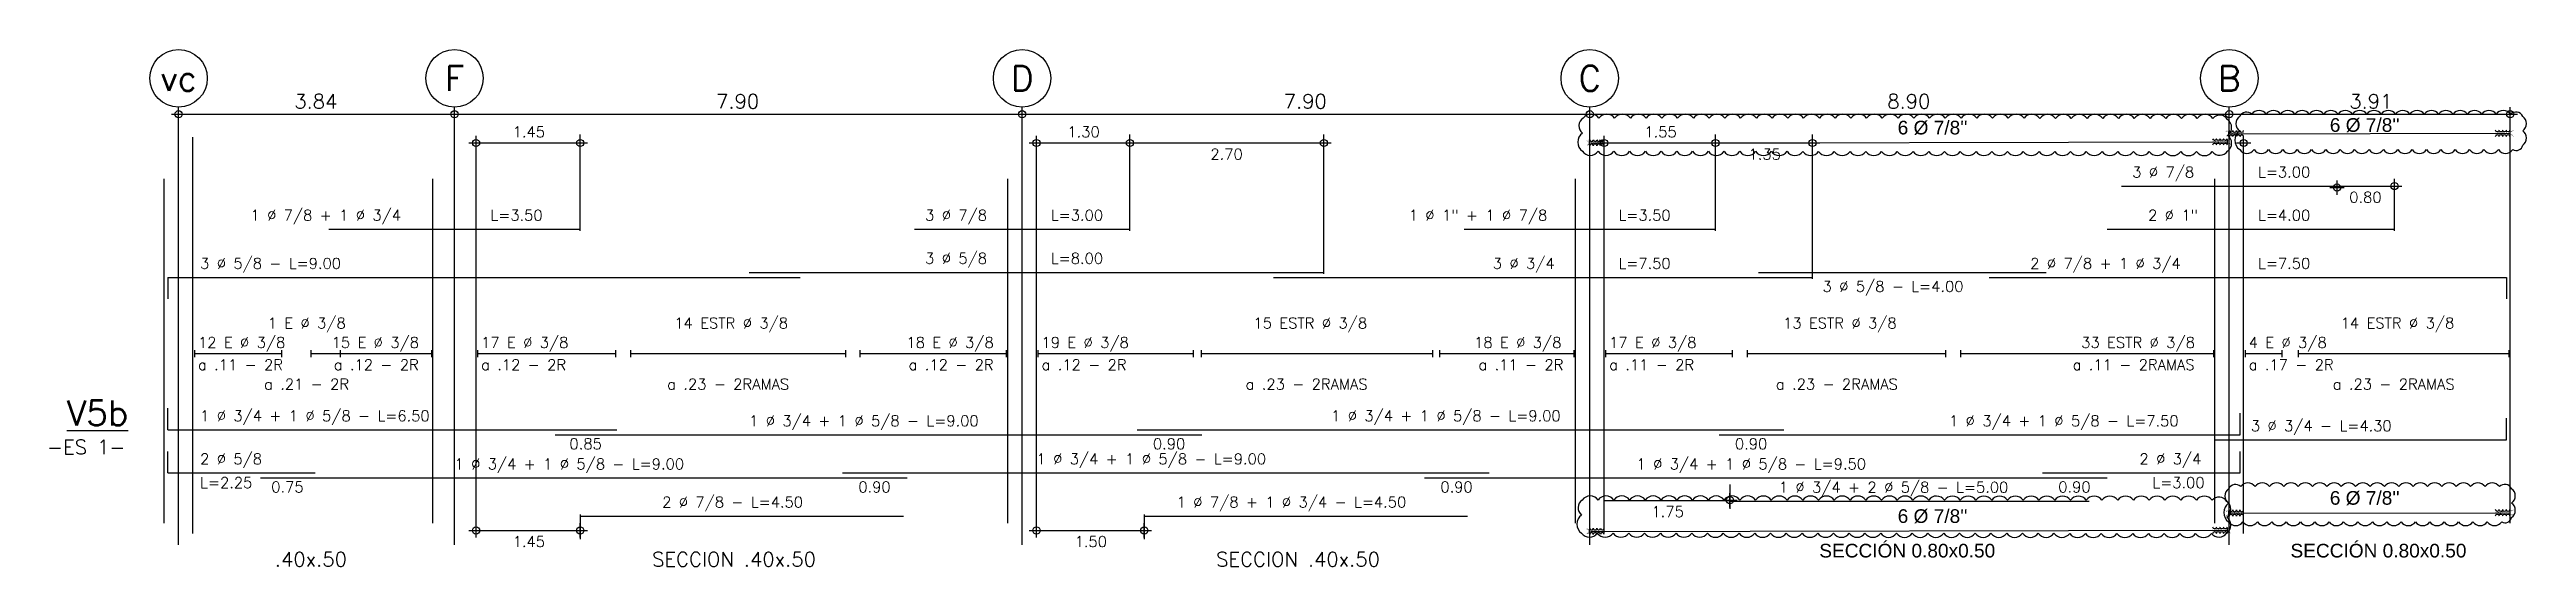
# Model space of a CAD drawing. Header units: millimetres. Extents: x 1 to 301, y -42 to 59.
# Drawn here: x 266.49 to 300.96, y 44.14 to 51.33 of the extents above; entities that cross this region are included whole.
import ezdxf
from ezdxf.enums import TextEntityAlignment as Align

# ---------------------------------------------------------------- set-up
doc = ezdxf.new("R2010")
doc.units = ezdxf.units.MM
doc.header["$LTSCALE"] = 0.0003
doc.header["$PDMODE"] = 34
doc.header["$PDSIZE"] = 0.1
doc.layers.add('SIM-ACHURADOS', color=8, linetype='Continuous')
doc.layers.add('SIM-FIBRACARB', color=4, linetype='Continuous')
doc.styles.add('ARIAL EE', font='arial.ttf')
doc.styles.add('P140', font='SIMPLEX', dxfattribs={"height": 0.35})
doc.styles.add('P60', font='SIMPLEX', dxfattribs={"height": 0.16})
doc.styles.add('P80', font='SIMPLEX', dxfattribs={"height": 0.2})

msp = doc.modelspace()

# ---------------------------------------------------------------- texts
at = {"layer": 'SIM-ACHURADOS', "style": 'P140'}
for s, p in [('F', (272.122, 50.935)), ('D', (280.022, 50.935)), ('C', (287.922, 50.935)), ('B', (296.822, 50.935)), ('vc', (268.282, 50.935))]:
    msp.add_text(s, height=0.35, dxfattribs=at).set_placement(p, align=Align.MIDDLE)
at = {"layer": 'SIM-ACHURADOS'}
for s, height, style, p in [('3.84', 0.2, 'P80', (269.892, 50.515)), ('7.90', 0.2, 'P80', (275.762, 50.515)), ('7.90', 0.2, 'P80', (283.662, 50.515)), ('8.90', 0.2, 'P80', (292.062, 50.515)), ('3.91', 0.2, 'P80', (298.492, 50.515)), ('1.45', 0.15, 'P60', (272.932, 50.115)), ('1.30', 0.15, 'P60', (280.652, 50.115)), ('1.55', 0.15, 'P60', (288.682, 50.115)), ('2.70', 0.15, 'P60', (282.642, 49.805)), ('1.35', 0.15, 'P60', (290.132, 49.805)), ('3 %%c 7/8', 0.15, 'P60', (295.472, 49.555)), ('L=3.00', 0.15, 'P60', (297.222, 49.555)), ('0.80', 0.15, 'P60', (298.492, 49.205)), ('1 %%c 7/8 + 1 %%c 3/4', 0.15, 'P60', (269.282, 48.955)), ('L=3.50', 0.15, 'P60', (272.622, 48.955)), ('3 %%c 7/8', 0.15, 'P60', (278.672, 48.955)), ('L=3.00', 0.15, 'P60', (280.422, 48.955)), ('1 %%c 1" + 1 %%c 7/8', 0.15, 'P60', (285.402, 48.955)), ('L=3.50', 0.15, 'P60', (288.322, 48.955)), ('2 %%c 1"', 0.15, 'P60', (295.692, 48.955)), ('L=4.00', 0.15, 'P60', (297.222, 48.955)), ('3 %%c 5/8 - L=9.00', 0.15, 'P60', (268.582, 48.285)), ('3 %%c 5/8', 0.15, 'P60', (278.672, 48.355)), ('L=8.00', 0.15, 'P60', (280.422, 48.355)), ('3 %%c 3/4', 0.15, 'P60', (286.572, 48.285)), ('L=7.50', 0.15, 'P60', (288.322, 48.285)), ('2 %%c 7/8 + 1 %%c 3/4', 0.15, 'P60', (294.052, 48.285)), ('L=7.50', 0.15, 'P60', (297.222, 48.285)), ('3 %%c 5/8 - L=4.00', 0.15, 'P60', (291.162, 47.965)), ('1 E %%c 3/8', 0.15, 'P60', (269.522, 47.455)), ('14 ESTR %%c 3/8', 0.15, 'P60', (275.182, 47.455)), ('15 ESTR %%c 3/8', 0.15, 'P60', (283.242, 47.455)), ('13 ESTR %%c 3/8', 0.15, 'P60', (290.612, 47.455)), ('14 ESTR %%c 3/8', 0.15, 'P60', (298.372, 47.455)), ('12 E %%c 3/8', 0.15, 'P60', (268.552, 47.185)), ('15 E %%c 3/8', 0.15, 'P60', (270.412, 47.185)), ('17 E %%c 3/8', 0.15, 'P60', (272.492, 47.185)), ('18 E %%c 3/8', 0.15, 'P60', (278.412, 47.185)), ('19 E %%c 3/8', 0.15, 'P60', (280.292, 47.185)), ('18 E %%c 3/8', 0.15, 'P60', (286.312, 47.185)), ('17 E %%c 3/8', 0.15, 'P60', (288.192, 47.185)), ('33 ESTR %%c 3/8', 0.15, 'P60', (294.762, 47.185)), ('4 E %%c 3/8', 0.15, 'P60', (297.092, 47.185)), ('a .11 - 2R', 0.15, 'P60', (268.552, 46.875)), ('a .12 - 2R', 0.15, 'P60', (270.442, 46.875)), ('a .12 - 2R', 0.15, 'P60', (272.492, 46.875)), ('a .12 - 2R', 0.15, 'P60', (278.442, 46.875)), ('a .12 - 2R', 0.15, 'P60', (280.292, 46.875)), ('a .11 - 2R', 0.15, 'P60', (286.372, 46.875)), ('a .11 - 2R', 0.15, 'P60', (288.192, 46.875)), ('a .11 - 2RAMAS', 0.15, 'P60', (294.642, 46.875)), ('a .17 - 2R', 0.15, 'P60', (297.092, 46.875)), ('a .21 - 2R', 0.15, 'P60', (269.472, 46.605)), ('a .23 - 2RAMAS', 0.15, 'P60', (275.082, 46.605)), ('a .23 - 2RAMAS', 0.15, 'P60', (283.132, 46.605)), ('a .23 - 2RAMAS', 0.15, 'P60', (290.512, 46.605)), ('a .23 - 2RAMAS', 0.15, 'P60', (298.262, 46.605)), ('1 %%c 3/4 + 1 %%c 5/8 - L=6.50', 0.15, 'P60', (268.582, 46.165)), ('1 %%c 3/4 + 1 %%c 5/8 - L=9.00', 0.15, 'P60', (276.222, 46.095)), ('1 %%c 3/4 + 1 %%c 5/8 - L=9.00', 0.15, 'P60', (284.322, 46.165)), ('1 %%c 3/4 + 1 %%c 5/8 - L=7.50', 0.15, 'P60', (292.922, 46.095)), ('3 %%c 3/4 - L=4.30', 0.15, 'P60', (297.122, 46.025)), ('-ES 1-', 0.2, 'P80', (266.452, 45.705)), ('0.85', 0.15, 'P60', (273.722, 45.775)), ('0.90', 0.15, 'P60', (281.842, 45.775)), ('0.90', 0.15, 'P60', (289.942, 45.775)), ('2 %%c 5/8', 0.15, 'P60', (268.582, 45.565)), ('1 %%c 3/4 + 1 %%c 5/8 - L=9.00', 0.15, 'P60', (272.122, 45.495)), ('1 %%c 3/4 + 1 %%c 5/8 - L=9.00', 0.15, 'P60', (280.222, 45.565)), ('1 %%c 3/4 + 1 %%c 5/8 - L=9.50', 0.15, 'P60', (288.572, 45.495)), ('2 %%c 3/4', 0.15, 'P60', (295.572, 45.565)), ('L=2.25', 0.15, 'P60', (268.582, 45.235)), ('0.75', 0.15, 'P60', (269.572, 45.175)), ('0.90', 0.15, 'P60', (277.742, 45.175)), ('0.90', 0.15, 'P60', (285.842, 45.175)), ('1 %%c 3/4 + 2 %%c 5/8 - L=5.00', 0.15, 'P60', (290.552, 45.171)), ('0.90', 0.15, 'P60', (294.442, 45.175)), ('L=3.00', 0.15, 'P60', (295.752, 45.235)), ('2 %%c 7/8 - L=4.50', 0.15, 'P60', (275.012, 44.965)), ('1 %%c 7/8 + 1 %%c 3/4 - L=4.50', 0.15, 'P60', (282.172, 44.965)), ('1.75', 0.15, 'P60', (288.782, 44.832)), ('1.45', 0.15, 'P60', (272.932, 44.415)), ('1.50', 0.15, 'P60', (280.752, 44.415)), ('.40x.50', 0.2, 'P80', (269.622, 44.145)), ('SECCION .40x.50', 0.2, 'P80', (274.872, 44.145)), ('SECCION .40x.50', 0.2, 'P80', (282.722, 44.145))]:
    msp.add_text(s, height=height, dxfattribs=dict(at, style=style)).set_placement(p)
at = {"layer": 'SIM-ACHURADOS', "style": 'P140'}
msp.add_text('%%UV5b', height=0.35, dxfattribs=at).set_placement((267.582, 46.105), align=Align.RIGHT)
at = {"layer": 'SIM-FIBRACARB', "style": 'ARIAL EE'}
for p in [(292.207, 50.154), (298.221, 50.19), (298.221, 45.003), (292.207, 44.75)]:
    msp.add_text("6 %%C 7/8'' ", height=0.19, dxfattribs=at).set_placement(p)
at = {"layer": 'SIM-FIBRACARB', "char_height": 0.19, "attachment_point": 1, "style": 'ARIAL EE'}
for insert, width in [((291.116, 44.459), 4.69), ((297.674, 44.459), 3.21286)]:
    msp.add_mtext('SECCIÓN 0.80x0.50', dxfattribs=dict(at, insert=insert, width=width))

# ---------------------------------------------------------------- hatches: boundary and pattern name
at = {"layer": 'SIM-ACHURADOS'}
h = msp.add_hatch(dxfattribs=at)
h.set_pattern_fill('AR-SAND', color=256, scale=0.00039)
h.set_pattern_definition([(37.5, (279.134569, 68.912073), (-0.000624012, 0.019087116), [0, -0.01505712, 0, -0.0168402, 0, -0.01609725]), (7.5, (279.13457, 68.912073), (0.017531408, 0.02795618), [0, -0.00812292, 0, -0.01357122, 0, -0.00520065]), (327.5, (279.122385, 68.912073), (0.030848702, 5.605e-05), [0, -0.004953, 0, -0.0178308, 0, -0.0232791]), (317.5, (279.122385, 68.912073), (0.0297787, 0.008694244), [0, -0.0024765, 0, -0.01168908, 0, -0.0133731])])
edge = h.paths.add_edge_path()
edge.add_arc((287.903, 50.081), 0.025, 180, 360)
edge.add_arc((287.953, 50.081), 0.025, 180, 360)
edge.add_arc((288.003, 50.081), 0.025, 180, 360)
edge.add_arc((288.053, 50.081), 0.025, 180, 360)
edge.add_arc((288.103, 50.081), 0.025, 180, 360)
edge.add_line((288.128, 50.081), (288.128, 49.995))
edge.add_arc((288.103, 49.995), 0.025, 0, 180)
edge.add_arc((288.053, 49.995), 0.025, 0, 180)
edge.add_arc((288.003, 49.995), 0.025, 0, 180)
edge.add_arc((287.953, 49.995), 0.025, 0, 180)
edge.add_arc((287.903, 49.995), 0.025, 0, 180)
edge.add_arc((287.88, 50.038), 0.0434, 267.5097, 452.4903)
h = msp.add_hatch(dxfattribs=at)
h.set_pattern_fill('AR-SAND', color=256, scale=0.00039)
h.set_pattern_definition([(37.5, (287.598637, 68.925243), (-0.000624012, 0.019087116), [0, -0.01505712, 0, -0.0168402, 0, -0.01609725]), (7.5, (287.598637, 68.925243), (0.017531408, 0.02795618), [0, -0.00812292, 0, -0.01357122, 0, -0.00520065]), (327.5, (287.586452, 68.925243), (0.030848702, 5.605e-05), [0, -0.004953, 0, -0.0178308, 0, -0.0232791]), (317.5, (287.586452, 68.925243), (0.0297787, 0.008694244), [0, -0.0024765, 0, -0.01168908, 0, -0.0133731])])
edge = h.paths.add_edge_path()
edge.add_arc((296.818, 50.095), 0.025, 180, 360, ccw=False)
edge.add_arc((296.768, 50.095), 0.025, 180, 360, ccw=False)
edge.add_arc((296.718, 50.095), 0.025, 180, 360, ccw=False)
edge.add_arc((296.668, 50.095), 0.025, 180, 360, ccw=False)
edge.add_arc((296.618, 50.095), 0.025, 180, 360, ccw=False)
edge.add_line((296.593, 50.095), (296.593, 50.008))
edge.add_arc((296.618, 50.008), 0.025, 360, 540, ccw=False)
edge.add_arc((296.668, 50.008), 0.025, 360, 540, ccw=False)
edge.add_arc((296.718, 50.008), 0.025, 360, 540, ccw=False)
edge.add_arc((296.768, 50.008), 0.025, 360, 540, ccw=False)
edge.add_arc((296.818, 50.008), 0.025, 360, 540, ccw=False)
edge.add_arc((296.842, 50.051), 0.0434, 87.5097, 272.4903, ccw=False)
h = msp.add_hatch(dxfattribs=at)
h.set_pattern_fill('AR-SAND', color=256, scale=0.00039)
h.set_pattern_definition([(37.5, (288.027474, 69.040605), (-0.000624012, 0.019087116), [0, -0.01505712, 0, -0.0168402, 0, -0.01609725]), (7.5, (288.027474, 69.040605), (0.017531408, 0.02795618), [0, -0.00812292, 0, -0.01357122, 0, -0.00520065]), (327.5, (288.015289, 69.040605), (0.030848702, 5.605e-05), [0, -0.004953, 0, -0.0178308, 0, -0.0232791]), (317.5, (288.01529, 69.040605), (0.0297787, 0.008694244), [0, -0.0024765, 0, -0.01168908, 0, -0.0133731])])
edge = h.paths.add_edge_path()
edge.add_arc((296.796, 50.21), 0.025, 180, 360)
edge.add_arc((296.846, 50.21), 0.025, 180, 360)
edge.add_arc((296.896, 50.21), 0.025, 180, 360)
edge.add_arc((296.946, 50.21), 0.025, 180, 360)
edge.add_arc((296.996, 50.21), 0.025, 180, 360)
edge.add_line((297.021, 50.21), (297.021, 50.123))
edge.add_arc((296.996, 50.123), 0.025, 0, 180)
edge.add_arc((296.946, 50.123), 0.025, 0, 180)
edge.add_arc((296.896, 50.123), 0.025, 0, 180)
edge.add_arc((296.846, 50.123), 0.025, 0, 180)
edge.add_arc((296.796, 50.123), 0.025, 0, 180)
edge.add_arc((296.773, 50.167), 0.0434, 267.5097, 452.4903)
h = msp.add_hatch(dxfattribs=at)
h.set_pattern_fill('AR-SAND', color=256, scale=0.00039)
h.set_pattern_definition([(37.5, (291.532252, 69.044197), (-0.000624012, 0.019087116), [0, -0.01505712, 0, -0.0168402, 0, -0.01609725]), (7.5, (291.532252, 69.044197), (0.017531408, 0.02795618), [0, -0.00812292, 0, -0.01357122, 0, -0.00520065]), (327.5, (291.520068, 69.044197), (0.030848702, 5.605e-05), [0, -0.004953, 0, -0.0178308, 0, -0.0232791]), (317.5, (291.520068, 69.044197), (0.0297787, 0.008694244), [0, -0.0024765, 0, -0.01168908, 0, -0.0133731])])
edge = h.paths.add_edge_path()
edge.add_arc((300.752, 50.214), 0.025, 180, 360, ccw=False)
edge.add_arc((300.702, 50.214), 0.025, 180, 360, ccw=False)
edge.add_arc((300.652, 50.214), 0.025, 180, 360, ccw=False)
edge.add_arc((300.602, 50.214), 0.025, 180, 360, ccw=False)
edge.add_arc((300.552, 50.214), 0.025, 180, 360, ccw=False)
edge.add_line((300.527, 50.214), (300.527, 50.127))
edge.add_arc((300.552, 50.127), 0.025, 360, 540, ccw=False)
edge.add_arc((300.602, 50.127), 0.025, 360, 540, ccw=False)
edge.add_arc((300.652, 50.127), 0.025, 360, 540, ccw=False)
edge.add_arc((300.702, 50.127), 0.025, 360, 540, ccw=False)
edge.add_arc((300.752, 50.127), 0.025, 360, 540, ccw=False)
edge.add_arc((300.775, 50.17), 0.0434, 87.5097, 272.4903, ccw=False)
h = msp.add_hatch(dxfattribs=at)
h.set_pattern_fill('AR-SAND', color=256, scale=0.00039)
h.set_pattern_definition([(37.5, (288.027474, 63.761705), (-0.000624012, 0.019087116), [0, -0.01505712, 0, -0.0168402, 0, -0.01609725]), (7.5, (288.027474, 63.761705), (0.017531408, 0.02795618), [0, -0.00812292, 0, -0.01357122, 0, -0.00520065]), (327.5, (288.015289, 63.761705), (0.030848702, 5.605e-05), [0, -0.004953, 0, -0.0178308, 0, -0.0232791]), (317.5, (288.01529, 63.761705), (0.0297787, 0.008694244), [0, -0.0024765, 0, -0.01168908, 0, -0.0133731])])
edge = h.paths.add_edge_path()
edge.add_arc((296.796, 44.931), 0.025, 180, 360)
edge.add_arc((296.846, 44.931), 0.025, 180, 360)
edge.add_arc((296.896, 44.931), 0.025, 180, 360)
edge.add_arc((296.946, 44.931), 0.025, 180, 360)
edge.add_arc((296.996, 44.931), 0.025, 180, 360)
edge.add_line((297.021, 44.931), (297.021, 44.844))
edge.add_arc((296.996, 44.844), 0.025, 0, 180)
edge.add_arc((296.946, 44.844), 0.025, 0, 180)
edge.add_arc((296.896, 44.844), 0.025, 0, 180)
edge.add_arc((296.846, 44.844), 0.025, 0, 180)
edge.add_arc((296.796, 44.844), 0.025, 0, 180)
edge.add_arc((296.773, 44.888), 0.0434, 267.5097, 452.4903)
h = msp.add_hatch(dxfattribs=at)
h.set_pattern_fill('AR-SAND', color=256, scale=0.00039)
h.set_pattern_definition([(37.5, (291.532252, 63.765297), (-0.000624012, 0.019087116), [0, -0.01505712, 0, -0.0168402, 0, -0.01609725]), (7.5, (291.532252, 63.765297), (0.017531408, 0.02795618), [0, -0.00812292, 0, -0.01357122, 0, -0.00520065]), (327.5, (291.520068, 63.765297), (0.030848702, 5.605e-05), [0, -0.004953, 0, -0.0178308, 0, -0.0232791]), (317.5, (291.520068, 63.765297), (0.0297787, 0.008694244), [0, -0.0024765, 0, -0.01168908, 0, -0.0133731])])
edge = h.paths.add_edge_path()
edge.add_arc((300.752, 44.935), 0.025, 180, 360, ccw=False)
edge.add_arc((300.702, 44.935), 0.025, 180, 360, ccw=False)
edge.add_arc((300.652, 44.935), 0.025, 180, 360, ccw=False)
edge.add_arc((300.602, 44.935), 0.025, 180, 360, ccw=False)
edge.add_arc((300.552, 44.935), 0.025, 180, 360, ccw=False)
edge.add_line((300.527, 44.935), (300.527, 44.848))
edge.add_arc((300.552, 44.848), 0.025, 360, 540, ccw=False)
edge.add_arc((300.602, 44.848), 0.025, 360, 540, ccw=False)
edge.add_arc((300.652, 44.848), 0.025, 360, 540, ccw=False)
edge.add_arc((300.702, 44.848), 0.025, 360, 540, ccw=False)
edge.add_arc((300.752, 44.848), 0.025, 360, 540, ccw=False)
edge.add_arc((300.775, 44.891), 0.0434, 87.5097, 272.4903, ccw=False)
h = msp.add_hatch(dxfattribs=at)
h.set_pattern_fill('AR-SAND', color=256, scale=0.00039)
h.set_pattern_definition([(37.5, (279.127474, 63.508298), (-0.000624012, 0.019087116), [0, -0.01505712, 0, -0.0168402, 0, -0.01609725]), (7.5, (279.127474, 63.508298), (0.017531408, 0.02795618), [0, -0.00812292, 0, -0.01357122, 0, -0.00520065]), (327.5, (279.115289, 63.508298), (0.030848702, 5.605e-05), [0, -0.004953, 0, -0.0178308, 0, -0.0232791]), (317.5, (279.11529, 63.508298), (0.0297787, 0.008694244), [0, -0.0024765, 0, -0.01168908, 0, -0.0133731])])
edge = h.paths.add_edge_path()
edge.add_arc((287.896, 44.678), 0.025, 180, 360)
edge.add_arc((287.946, 44.678), 0.025, 180, 360)
edge.add_arc((287.996, 44.678), 0.025, 180, 360)
edge.add_arc((288.046, 44.678), 0.025, 180, 360)
edge.add_arc((288.096, 44.678), 0.025, 180, 360)
edge.add_line((288.121, 44.678), (288.121, 44.591))
edge.add_arc((288.096, 44.591), 0.025, 0, 180)
edge.add_arc((288.046, 44.591), 0.025, 0, 180)
edge.add_arc((287.996, 44.591), 0.025, 0, 180)
edge.add_arc((287.946, 44.591), 0.025, 0, 180)
edge.add_arc((287.896, 44.591), 0.025, 0, 180)
edge.add_arc((287.873, 44.634), 0.0434, 267.5097, 452.4903)
h = msp.add_hatch(dxfattribs=at)
h.set_pattern_fill('AR-SAND', color=256, scale=0.00039)
h.set_pattern_definition([(37.5, (287.598637, 63.521467), (-0.000624012, 0.019087116), [0, -0.01505712, 0, -0.0168402, 0, -0.01609725]), (7.5, (287.598637, 63.521467), (0.017531408, 0.02795618), [0, -0.00812292, 0, -0.01357122, 0, -0.00520065]), (327.5, (287.586452, 63.521467), (0.030848702, 5.605e-05), [0, -0.004953, 0, -0.0178308, 0, -0.0232791]), (317.5, (287.586452, 63.521467), (0.0297787, 0.008694244), [0, -0.0024765, 0, -0.01168908, 0, -0.0133731])])
edge = h.paths.add_edge_path()
edge.add_arc((296.818, 44.691), 0.025, 180, 360, ccw=False)
edge.add_arc((296.768, 44.691), 0.025, 180, 360, ccw=False)
edge.add_arc((296.718, 44.691), 0.025, 180, 360, ccw=False)
edge.add_arc((296.668, 44.691), 0.025, 180, 360, ccw=False)
edge.add_arc((296.618, 44.691), 0.025, 180, 360, ccw=False)
edge.add_line((296.593, 44.691), (296.593, 44.604))
edge.add_arc((296.618, 44.604), 0.025, 360, 540, ccw=False)
edge.add_arc((296.668, 44.604), 0.025, 360, 540, ccw=False)
edge.add_arc((296.718, 44.604), 0.025, 360, 540, ccw=False)
edge.add_arc((296.768, 44.604), 0.025, 360, 540, ccw=False)
edge.add_arc((296.818, 44.604), 0.025, 360, 540, ccw=False)
edge.add_arc((296.842, 44.647), 0.0434, 87.5097, 272.4903, ccw=False)

# ---------------------------------------------------------------- linework, layer by layer
at = {"color": 6}
for points in [[(287.819, 49.92, 0.520567), (288.038, 49.92, 0.520567), (288.257, 49.919, 0.520567), (288.477, 49.919, 0.520567), (288.696, 49.919, 0.520567), (288.915, 49.919, 0.520567), (289.134, 49.919, 0.520567), (289.353, 49.919, 0.520567), (289.572, 49.919, 0.520567), (289.791, 49.919, 0.520567), (290.011, 49.919, 0.520567), (290.23, 49.919, 0.520567), (290.449, 49.919, 0.520567), (290.668, 49.919, 0.520567), (290.887, 49.918, 0.520567), (291.106, 49.918, 0.520567), (291.325, 49.918, 0.520567), (291.545, 49.918, 0.520567), (291.764, 49.918, 0.520567), (291.983, 49.918, 0.520567), (292.202, 49.918, 0.520567), (292.421, 49.918, 0.520567), (292.64, 49.918, 0.520567), (292.859, 49.918, 0.520567), (293.079, 49.918, 0.520567), (293.298, 49.918, 0.520567), (293.517, 49.917, 0.520567), (293.736, 49.917, 0.520567), (293.955, 49.917, 0.520567), (294.174, 49.917, 0.520567), (294.393, 49.917, 0.520567), (294.612, 49.917, 0.520567), (294.832, 49.917, 0.520567), (295.051, 49.917, 0.520567), (295.27, 49.917, 0.520567), (295.489, 49.917, 0.520567), (295.708, 49.917, 0.520567), (295.927, 49.916, 0.520567), (296.146, 49.916, 0.520567), (296.366, 49.916, 0.520567), (296.585, 49.916, 0.520567), (296.798, 49.922, 0.520567), (296.798, 50.141, 0.520567), (296.798, 50.36, 0.520567), (296.595, 50.377, 0.520567), (296.376, 50.377, 0.520567), (296.157, 50.377, 0.520567), (295.938, 50.377, 0.520567), (295.719, 50.377, 0.520567), (295.5, 50.377, 0.520567), (295.28, 50.377, 0.520567), (295.061, 50.377, 0.520567), (294.842, 50.377, 0.520567), (294.623, 50.377, 0.520567), (294.404, 50.377, 0.520567), (294.185, 50.377, 0.520567), (293.966, 50.378, 0.520567), (293.746, 50.378, 0.520567), (293.527, 50.378, 0.520567), (293.308, 50.378, 0.520567), (293.089, 50.378, 0.520567), (292.87, 50.378, 0.520567), (292.651, 50.378, 0.520567), (292.432, 50.378, 0.520567), (292.213, 50.378, 0.520567), (291.993, 50.378, 0.520567), (291.774, 50.378, 0.520567), (291.555, 50.378, 0.520567), (291.336, 50.379, 0.520567), (291.117, 50.379, 0.520567), (290.898, 50.379, 0.520567), (290.679, 50.379, 0.520567), (290.459, 50.379, 0.520567), (290.24, 50.379, 0.520567), (290.021, 50.379, 0.520567), (289.802, 50.379, 0.520567), (289.583, 50.379, 0.520567), (289.364, 50.379, 0.520567), (289.145, 50.379, 0.520567), (288.925, 50.38, 0.520567), (288.706, 50.38, 0.520567), (288.487, 50.38, 0.520567), (288.268, 50.38, 0.520567), (288.049, 50.38, 0.520567), (287.83, 50.38, 0.520567), (287.819, 50.171, 0.520567)], [(296.967, 49.943, 0.520567), (297.167, 49.943, 0.520567), (297.367, 49.943, 0.520567), (297.567, 49.943, 0.520567), (297.767, 49.943, 0.520567), (297.967, 49.943, 0.520567), (298.167, 49.943, 0.520567), (298.367, 49.943, 0.520567), (298.567, 49.943, 0.520567), (298.767, 49.943, 0.520567), (298.967, 49.943, 0.520567), (299.167, 49.943, 0.520567), (299.367, 49.943, 0.520567), (299.567, 49.943, 0.520567), (299.767, 49.943, 0.520567), (299.967, 49.943, 0.520567), (300.167, 49.943, 0.520567), (300.367, 49.943, 0.520567), (300.567, 49.943, 0.520567), (300.767, 49.943, 0.520567), (300.906, 50.005, 0.520567), (300.906, 50.205, 0.520567), (300.906, 50.405, 0.520567), (300.736, 50.435, 0.520567), (300.536, 50.435, 0.520567), (300.336, 50.435, 0.520567), (300.136, 50.435, 0.520567), (299.936, 50.435, 0.520567), (299.736, 50.435, 0.520567), (299.536, 50.435, 0.520567), (299.336, 50.435, 0.520567), (299.136, 50.435, 0.520567), (298.936, 50.435, 0.520567), (298.736, 50.435, 0.520567), (298.536, 50.435, 0.520567), (298.336, 50.435, 0.520567), (298.136, 50.435, 0.520567), (297.936, 50.435, 0.520567), (297.736, 50.435, 0.520567), (297.536, 50.435, 0.520567), (297.336, 50.435, 0.520567), (297.136, 50.435, 0.520567), (296.967, 50.403, 0.520567), (296.967, 50.203, 0.520567)], [(296.813, 44.764, 0.520567), (297.013, 44.764, 0.520567), (297.213, 44.764, 0.520567), (297.413, 44.764, 0.520567), (297.613, 44.764, 0.520567), (297.813, 44.764, 0.520567), (298.013, 44.764, 0.520567), (298.213, 44.764, 0.520567), (298.413, 44.764, 0.520567), (298.613, 44.764, 0.520567), (298.813, 44.764, 0.520567), (299.013, 44.764, 0.520567), (299.213, 44.764, 0.520567), (299.413, 44.764, 0.520567), (299.613, 44.764, 0.520567), (299.813, 44.764, 0.520567), (300.013, 44.764, 0.520567), (300.213, 44.764, 0.520567), (300.413, 44.764, 0.520567), (300.613, 44.764, 0.520567), (300.751, 44.826, 0.520567), (300.751, 45.026, 0.520567), (300.751, 45.226, 0.520567), (300.581, 45.255, 0.520567), (300.381, 45.255, 0.520567), (300.181, 45.255, 0.520567), (299.981, 45.255, 0.520567), (299.781, 45.255, 0.520567), (299.581, 45.255, 0.520567), (299.381, 45.255, 0.520567), (299.181, 45.255, 0.520567), (298.981, 45.255, 0.520567), (298.781, 45.255, 0.520567), (298.581, 45.255, 0.520567), (298.381, 45.255, 0.520567), (298.181, 45.255, 0.520567), (297.981, 45.255, 0.520567), (297.781, 45.255, 0.520567), (297.581, 45.255, 0.520567), (297.381, 45.255, 0.520567), (297.181, 45.255, 0.520567), (296.981, 45.255, 0.520567), (296.813, 45.224, 0.520567), (296.813, 45.024, 0.520567)], [(287.808, 44.608, 0.520567), (288.027, 44.608, 0.520567), (288.246, 44.608, 0.520567), (288.465, 44.608, 0.520567), (288.684, 44.608, 0.520567), (288.904, 44.608, 0.520567), (289.123, 44.608, 0.520567), (289.342, 44.608, 0.520567), (289.561, 44.607, 0.520567), (289.78, 44.607, 0.520567), (289.999, 44.607, 0.520567), (290.218, 44.607, 0.520567), (290.437, 44.607, 0.520567), (290.657, 44.607, 0.520567), (290.876, 44.607, 0.520567), (291.095, 44.607, 0.520567), (291.314, 44.607, 0.520567), (291.533, 44.607, 0.520567), (291.752, 44.607, 0.520567), (291.971, 44.606, 0.520567), (292.191, 44.606, 0.520567), (292.41, 44.606, 0.520567), (292.629, 44.606, 0.520567), (292.848, 44.606, 0.520567), (293.067, 44.606, 0.520567), (293.286, 44.606, 0.520567), (293.505, 44.606, 0.520567), (293.725, 44.606, 0.520567), (293.944, 44.606, 0.520567), (294.163, 44.606, 0.520567), (294.382, 44.606, 0.520567), (294.601, 44.605, 0.520567), (294.82, 44.605, 0.520567), (295.039, 44.605, 0.520567), (295.259, 44.605, 0.520567), (295.478, 44.605, 0.520567), (295.697, 44.605, 0.520567), (295.916, 44.605, 0.520567), (296.135, 44.605, 0.520567), (296.354, 44.605, 0.520567), (296.573, 44.605, 0.520567), (296.787, 44.61, 0.520567), (296.787, 44.829, 0.520567), (296.787, 45.049, 0.520567), (296.584, 45.065, 0.520567), (296.365, 45.065, 0.520567), (296.146, 45.065, 0.520567), (295.927, 45.065, 0.520567), (295.707, 45.065, 0.520567), (295.488, 45.065, 0.520567), (295.269, 45.066, 0.520567), (295.05, 45.066, 0.520567), (294.831, 45.066, 0.520567), (294.612, 45.066, 0.520567), (294.393, 45.066, 0.520567), (294.173, 45.066, 0.520567), (293.954, 45.066, 0.520567), (293.735, 45.066, 0.520567), (293.516, 45.066, 0.520567), (293.297, 45.066, 0.520567), (293.078, 45.066, 0.520567), (292.859, 45.066, 0.520567), (292.639, 45.067, 0.520567), (292.42, 45.067, 0.520567), (292.201, 45.067, 0.520567), (291.982, 45.067, 0.520567), (291.763, 45.067, 0.520567), (291.544, 45.067, 0.520567), (291.325, 45.067, 0.520567), (291.105, 45.067, 0.520567), (290.886, 45.067, 0.520567), (290.667, 45.067, 0.520567), (290.448, 45.067, 0.520567), (290.229, 45.067, 0.520567), (290.01, 45.068, 0.520567), (289.791, 45.068, 0.520567), (289.572, 45.068, 0.520567), (289.352, 45.068, 0.520567), (289.133, 45.068, 0.520567), (288.914, 45.068, 0.520567), (288.695, 45.068, 0.520567), (288.476, 45.068, 0.520567), (288.257, 45.068, 0.520567), (288.038, 45.068, 0.520567), (287.818, 45.068, 0.520567), (287.808, 44.86, 0.520567)]]:
    msp.add_lwpolyline(points, format="xyb", close=True, dxfattribs=at)
for points in [[(288.121, 49.995, 1), (288.071, 49.995, 1), (288.021, 49.995, 1), (287.971, 49.995, 1), (287.921, 49.995, 1), (287.921, 49.995, -0.107777), (287.921, 50.081, 1), (287.921, 50.081, 1), (287.971, 50.081, 1), (288.021, 50.081, 1), (288.071, 50.081, 1), (288.121, 50.081)], [(296.593, 50.008, -1), (296.643, 50.008, -1), (296.693, 50.008, -1), (296.743, 50.008, -1), (296.793, 50.008, -1), (296.793, 50.008, 0.107777), (296.793, 50.095, -1), (296.793, 50.095, -1), (296.743, 50.095, -1), (296.693, 50.095, -1), (296.643, 50.095, -1), (296.593, 50.095)], [(297.021, 50.123, 1), (296.971, 50.123, 1), (296.921, 50.123, 1), (296.871, 50.123, 1), (296.821, 50.123, 1), (296.821, 50.123, -0.107777), (296.821, 50.21, 1), (296.821, 50.21, 1), (296.871, 50.21, 1), (296.921, 50.21, 1), (296.971, 50.21, 1), (297.021, 50.21)], [(300.527, 50.127, -1), (300.577, 50.127, -1), (300.627, 50.127, -1), (300.677, 50.127, -1), (300.727, 50.127, -1), (300.727, 50.127, 0.107777), (300.727, 50.214, -1), (300.727, 50.214, -1), (300.677, 50.214, -1), (300.627, 50.214, -1), (300.577, 50.214, -1), (300.527, 50.214)], [(297.021, 44.844, 1), (296.971, 44.844, 1), (296.921, 44.844, 1), (296.871, 44.844, 1), (296.821, 44.844, 1), (296.821, 44.844, -0.107777), (296.821, 44.931, 1), (296.821, 44.931, 1), (296.871, 44.931, 1), (296.921, 44.931, 1), (296.971, 44.931, 1), (297.021, 44.931)], [(300.527, 44.848, -1), (300.577, 44.848, -1), (300.627, 44.848, -1), (300.677, 44.848, -1), (300.727, 44.848, -1), (300.727, 44.848, 0.107777), (300.727, 44.935, -1), (300.727, 44.935, -1), (300.677, 44.935, -1), (300.627, 44.935, -1), (300.577, 44.935, -1), (300.527, 44.935)], [(288.121, 44.591, 1), (288.071, 44.591, 1), (288.021, 44.591, 1), (287.971, 44.591, 1), (287.921, 44.591, 1), (287.921, 44.591, -0.107777), (287.921, 44.678, 1), (287.921, 44.678, 1), (287.971, 44.678, 1), (288.021, 44.678, 1), (288.071, 44.678, 1), (288.121, 44.678)], [(296.593, 44.604, -1), (296.643, 44.604, -1), (296.693, 44.604, -1), (296.743, 44.604, -1), (296.793, 44.604, -1), (296.793, 44.604, 0.107777), (296.793, 44.691, -1), (296.793, 44.691, -1), (296.743, 44.691, -1), (296.693, 44.691, -1), (296.643, 44.691, -1), (296.593, 44.691)]]:
    msp.add_lwpolyline(points, format="xyb")
at = {"layer": 'SIM-ACHURADOS'}
for p, q in [((268.282, 44.445), (268.282, 50.535)), ((268.282, 50.435), (300.732, 50.435)), ((272.122, 44.445), (272.122, 50.535)), ((280.022, 44.445), (280.022, 50.535)), ((287.922, 44.445), (287.922, 50.535)), ((296.822, 44.445), (296.822, 50.535)), ((300.732, 44.745), (300.732, 50.535)), ((268.482, 44.605), (268.482, 50.115)), ((272.422, 44.605), (272.422, 50.115)), ((272.422, 50.035), (273.872, 50.035)), ((273.872, 48.815), (273.872, 50.155)), ((280.222, 44.605), (280.222, 50.115)), ((280.222, 50.035), (281.522, 50.035)), ((281.522, 48.815), (281.522, 50.155)), ((281.522, 50.035), (284.222, 50.035)), ((284.222, 48.215), (284.222, 50.155)), ((288.122, 44.605), (288.122, 50.115)), ((288.122, 50.035), (289.672, 50.035)), ((289.672, 48.815), (289.672, 50.155)), ((289.672, 50.035), (291.022, 50.035)), ((291.022, 48.145), (291.022, 50.155)), ((297.022, 44.605), (297.022, 50.115)), ((268.082, 44.745), (268.082, 49.535)), ((271.822, 44.745), (271.822, 49.535)), ((279.822, 44.745), (279.822, 49.535)), ((287.722, 44.745), (287.722, 49.535)), ((295.322, 49.435), (298.322, 49.435)), ((296.622, 44.745), (296.622, 49.535)), ((298.322, 49.435), (299.122, 49.435)), ((298.322, 49.415), (298.322, 49.415)), ((299.122, 48.815), (299.122, 49.435)), ((270.372, 48.835), (273.872, 48.835)), ((278.522, 48.835), (281.522, 48.835)), ((286.172, 48.835), (289.672, 48.835)), ((295.122, 48.835), (299.122, 48.835)), ((268.132, 48.165), (276.932, 48.165)), ((268.132, 48.165), (268.132, 47.865)), ((276.222, 48.235), (284.222, 48.235)), ((283.522, 48.165), (291.022, 48.165)), ((290.272, 48.235), (294.272, 48.235)), ((293.482, 48.165), (300.682, 48.165)), ((300.682, 48.165), (300.682, 47.865)), ((268.502, 47.155), (268.502, 47.055)), ((268.502, 47.105), (269.712, 47.105)), ((269.712, 47.155), (269.712, 47.055)), ((270.122, 47.155), (270.122, 47.055)), ((270.122, 47.155), (270.122, 47.055)), ((270.122, 47.105), (270.122, 47.105)), ((270.122, 47.105), (271.802, 47.105)), ((270.532, 47.155), (270.532, 47.055)), ((271.802, 47.155), (271.802, 47.055)), ((272.442, 47.155), (272.442, 47.055)), ((272.442, 47.105), (274.362, 47.105)), ((274.362, 47.155), (274.362, 47.055)), ((274.572, 47.155), (274.572, 47.055)), ((274.572, 47.105), (277.562, 47.105)), ((277.562, 47.155), (277.562, 47.055)), ((277.762, 47.155), (277.762, 47.055)), ((277.762, 47.105), (279.802, 47.105)), ((279.802, 47.155), (279.802, 47.055)), ((280.242, 47.155), (280.242, 47.055)), ((280.242, 47.105), (282.402, 47.105)), ((282.402, 47.155), (282.402, 47.055)), ((282.512, 47.155), (282.512, 47.055)), ((282.512, 47.105), (285.732, 47.105)), ((285.732, 47.155), (285.732, 47.055)), ((285.832, 47.155), (285.832, 47.055)), ((285.832, 47.105), (287.702, 47.105)), ((287.702, 47.155), (287.702, 47.055)), ((288.142, 47.155), (288.142, 47.055)), ((288.142, 47.105), (289.902, 47.105)), ((289.902, 47.155), (289.902, 47.055)), ((290.112, 47.155), (290.112, 47.055)), ((290.112, 47.105), (292.872, 47.105)), ((292.872, 47.155), (292.872, 47.055)), ((293.082, 47.155), (293.082, 47.055)), ((293.082, 47.105), (296.602, 47.105)), ((296.602, 47.155), (296.602, 47.055)), ((297.042, 47.155), (297.042, 47.055)), ((297.042, 47.105), (297.552, 47.105)), ((297.552, 47.155), (297.552, 47.055)), ((297.782, 47.155), (297.782, 47.055)), ((297.782, 47.105), (300.712, 47.105)), ((300.712, 47.155), (300.712, 47.055)), ((268.132, 46.045), (268.132, 46.345)), ((296.972, 45.975), (296.972, 46.275)), ((300.682, 45.905), (300.682, 46.205)), ((268.132, 46.045), (274.382, 46.045)), ((273.522, 45.975), (282.522, 45.975)), ((281.622, 46.045), (290.622, 46.045)), ((289.722, 45.975), (296.972, 45.975)), ((296.632, 45.905), (300.682, 45.905)), ((268.132, 45.445), (268.132, 45.745)), ((296.972, 45.445), (296.972, 45.745)), ((268.132, 45.445), (270.182, 45.445)), ((269.422, 45.375), (278.422, 45.375)), ((277.522, 45.445), (286.522, 45.445)), ((285.622, 45.375), (295.122, 45.375)), ((289.872, 45.286), (289.872, 44.946)), ((294.222, 45.445), (296.972, 45.445)), ((273.872, 44.865), (273.872, 44.525)), ((273.872, 44.845), (278.372, 44.845)), ((281.722, 44.865), (281.722, 44.525)), ((281.722, 44.845), (286.222, 44.845)), ((288.122, 45.062), (289.872, 45.062)), ((289.872, 45.051), (294.872, 45.051)), ((272.422, 44.645), (273.872, 44.645)), ((280.222, 44.645), (281.722, 44.645))]:
    msp.add_line(p, q, dxfattribs=at)
for centre in [(268.282, 50.935), (272.122, 50.935), (280.022, 50.935), (287.922, 50.935), (296.822, 50.935)]:
    msp.add_circle(centre, 0.4, dxfattribs=at)
for p in [(268.282, 50.435), (272.122, 50.435), (280.022, 50.435), (287.922, 50.435), (296.822, 50.435), (300.732, 50.435), (272.422, 50.035), (273.872, 50.035), (280.222, 50.035), (281.522, 50.035), (284.222, 50.035), (288.122, 50.035), (289.672, 50.035), (291.022, 50.035), (297.022, 50.035), (298.322, 49.415), (299.122, 49.435), (289.872, 45.066), (272.422, 44.645), (273.872, 44.645), (280.222, 44.645), (281.722, 44.645)]:
    msp.add_point(p, dxfattribs=at)
at = {"layer": 'SIM-FIBRACARB'}
for p, q in [((287.941, 50.034), (296.798, 50.051)), ((296.841, 50.163), (300.732, 50.17)), ((296.841, 44.884), (300.732, 44.891)), ((287.941, 44.63), (296.798, 44.647))]:
    msp.add_line(p, q, dxfattribs=at)

msp.set_redraw_order([(e.dxf.handle, doc.entitydb.next_handle()) for e in msp.query("TEXT MTEXT ATTDEF DIMENSION ARC_DIMENSION")])  # texts and dimensions are drawn at this point

doc.saveas('drawing.dxf')
